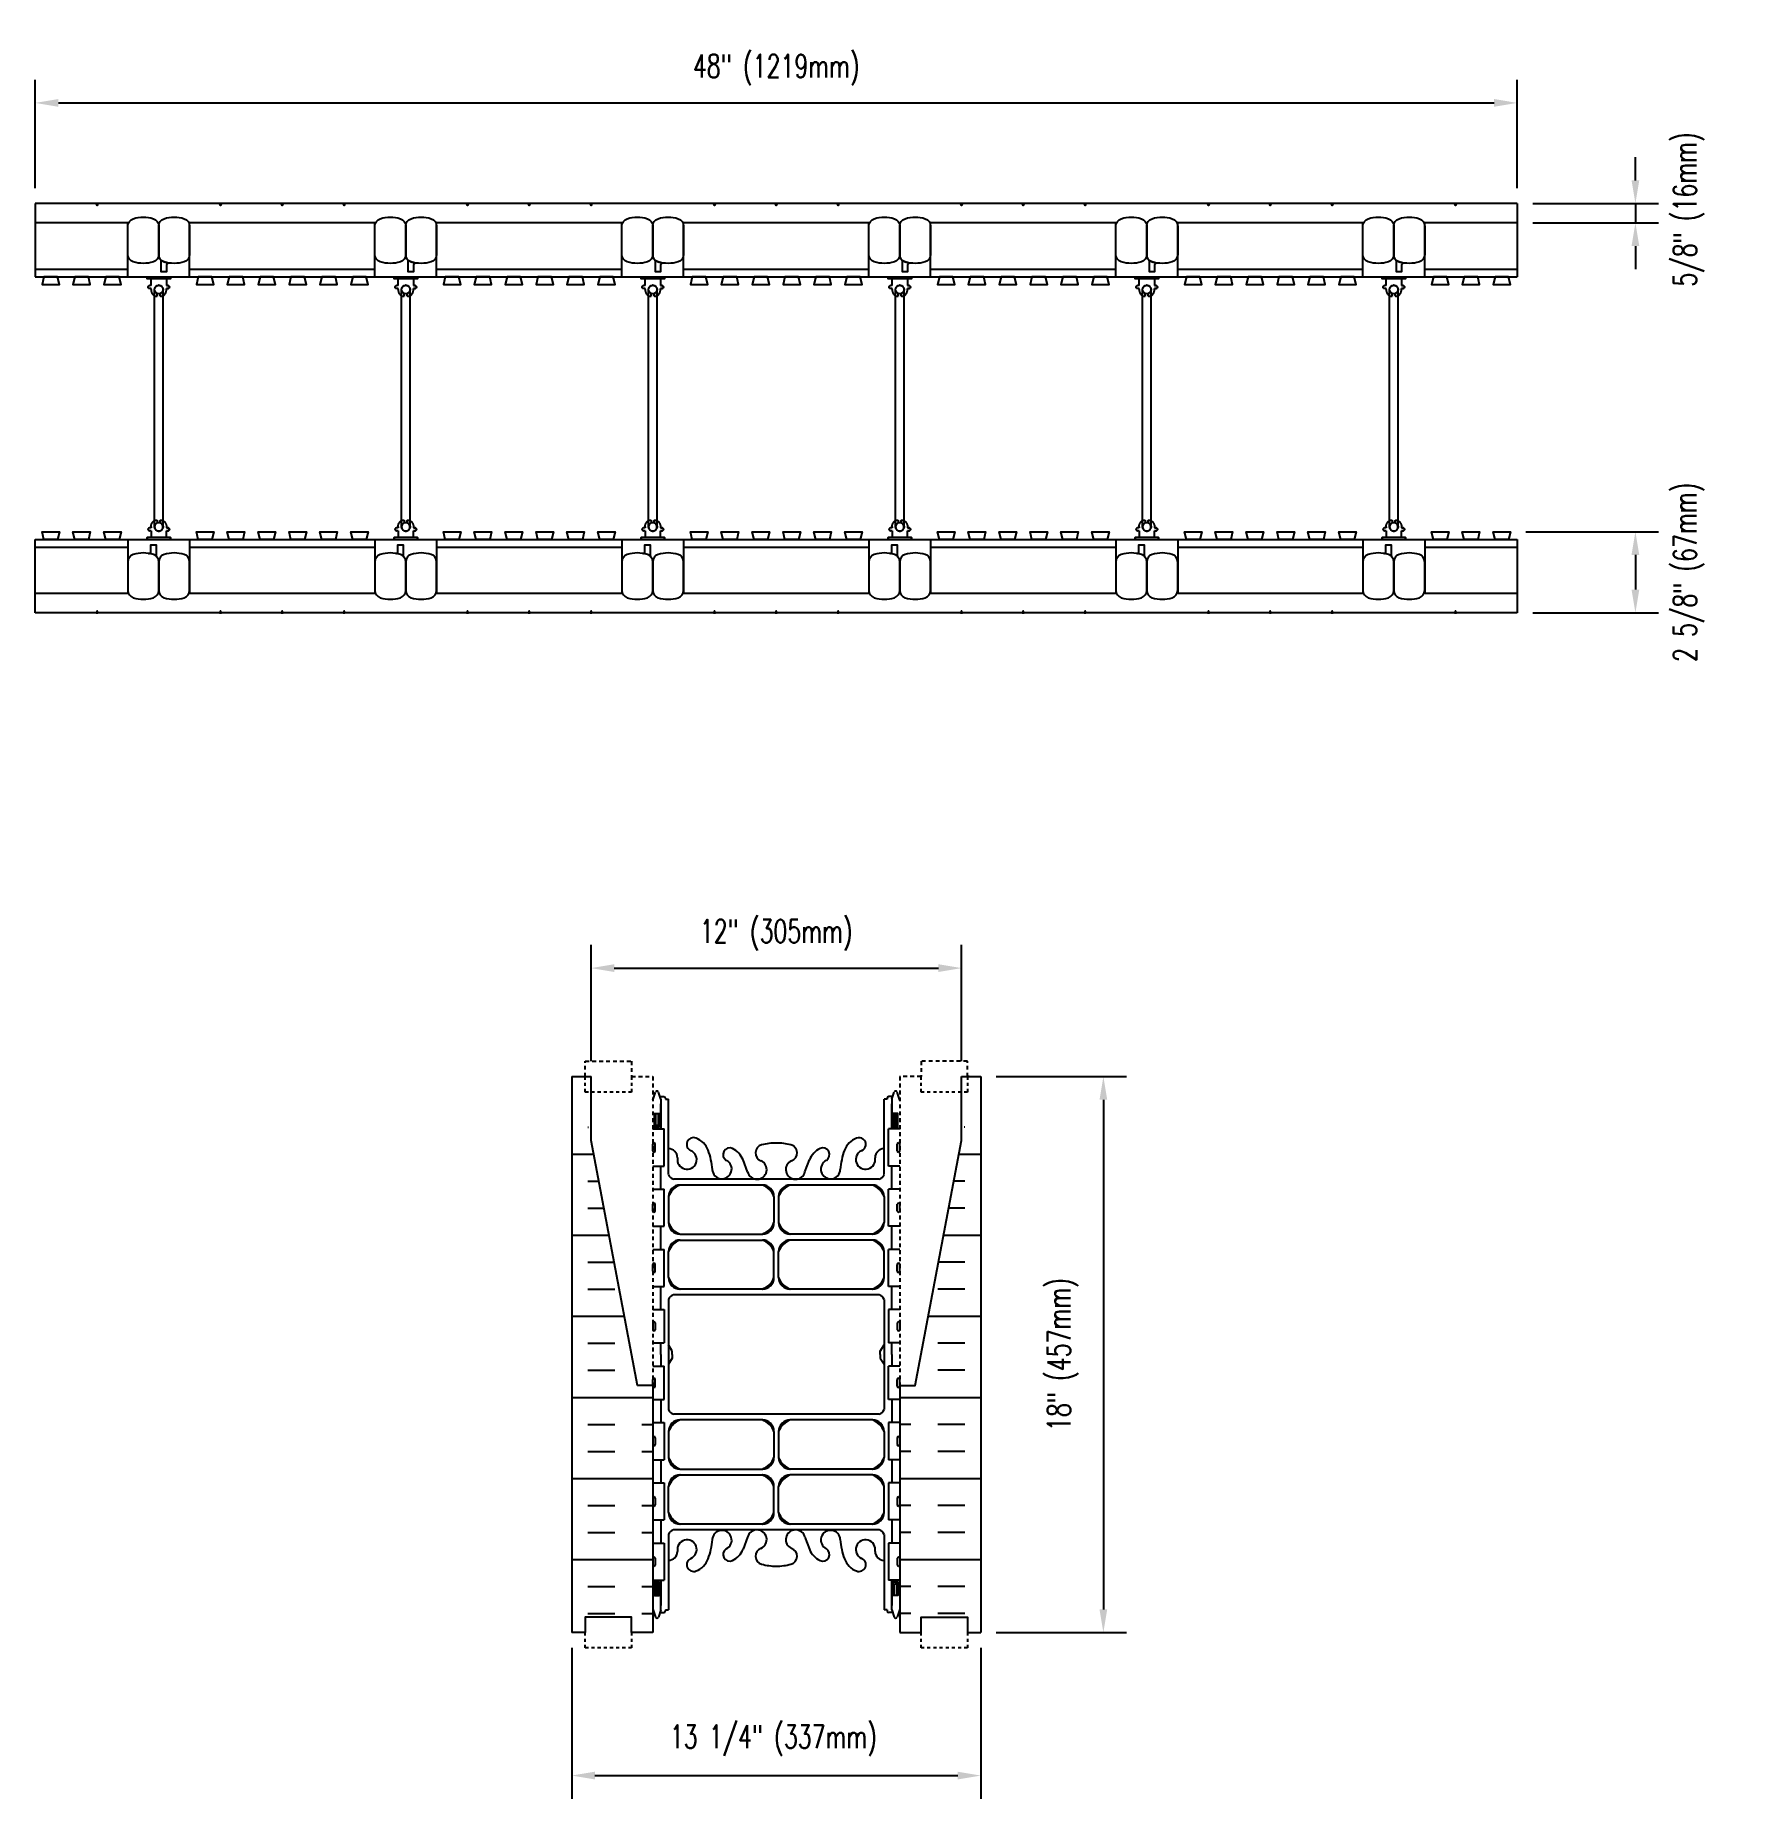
# Model space of a CAD drawing. Header units: inches. Extents: x 215.5 to 270.8, y 99.6 to 156.7.
import ezdxf

# ---------------------------------------------------------------- set-up
doc = ezdxf.new("R2010")
doc.units = ezdxf.units.IN
doc.header["$MEASUREMENT"] = 0
doc.linetypes.add('DASHED2', pattern=[0.375, 0.25, -0.125])
doc.linetypes.add('HIDDEN2', pattern=[0.1875, 0.125, -0.0625])
for name, color, linetype in [('HATCH', 12, 'Continuous'), ('Hidden2', 12, 'HIDDEN2'), ('line25', 2, 'Continuous'), ('LINE50', 5, 'Continuous'), ('LINE9', 9, 'Continuous'), ('TEXT', 4, 'Continuous'), ('Web_Edge', 9, 'Continuous')]:
    doc.layers.add(name, color=color, linetype=linetype)
doc.styles.add('DIM', font='romans.shx', dxfattribs={"width": 0.7})
doc.dimstyles.new('ext_8', dxfattribs={"dimscale": 8, "dimtxt": 0.09375, "dimasz": 0.09375, "dimexe": 0.09375, "dimexo": 0.0625, "dimgap": 0.0625, "dimtad": 1, "dimdec": 1, "dimzin": 3, "dimdsep": 46, "dimlunit": 4, "dimtxsty": 'DIM', "dimcen": 0.09, "dimdle": 0.09375, "dimclrt": 4, "dimadec": 0, "dimazin": 0, "dimtfac": 1, "dimtdec": 1, "dimtmove": 2, "dimatfit": 3, "dimfxl": 0, "dimfrac": 2, "dimtolj": 1, "dimtzin": 0, "dimarcsym": 0})

msp = doc.modelspace()

# ---------------------------------------------------------------- blocks, each defined once
blk = doc.blocks.new('*D16')
at = {"layer": 'Defpoints', "color": 0}
for p in [(263.52, 154.546), (215.52, 151.286), (263.52, 151.286)]:
    blk.add_point(p, dxfattribs=at)
at = {"layer": 'TEXT', "color": 0, "lineweight": -2}
for p, q in [((215.52, 151.786), (215.52, 155.296)), ((263.52, 151.786), (263.52, 155.296)), ((216.27, 154.546), (262.77, 154.546))]:
    blk.add_line(p, q, dxfattribs=at)
at = {"layer": 'TEXT', "color": 0}
for points in [[(216.27, 154.671), (216.27, 154.421), (215.52, 154.546)], [(262.77, 154.671), (262.77, 154.421), (263.52, 154.546)]]:
    blk.add_solid(points, dxfattribs=at)
at = {"layer": 'TEXT', "color": 4, "insert": (239.52, 155.618), "char_height": 0.75, "attachment_point": 5, "style": 'DIM'}
blk.add_mtext('\\A1;48" (1219mm)', dxfattribs=at)
blk = doc.blocks.new('*D17')
at = {"layer": 'Defpoints', "color": 0}
for p in [(263.52, 151.286), (263.52, 150.661), (267.345, 150.661)]:
    blk.add_point(p, dxfattribs=at)
at = {"layer": 'TEXT', "color": 0, "lineweight": -2}
for p, q in [((267.345, 152.036), (267.345, 152.786)), ((264.02, 151.286), (268.095, 151.286)), ((267.345, 151.286), (267.345, 150.661)), ((264.02, 150.661), (268.095, 150.661)), ((267.345, 149.911), (267.345, 149.161))]:
    blk.add_line(p, q, dxfattribs=at)
at = {"layer": 'TEXT', "color": 0}
for points in [[(267.22, 152.036), (267.47, 152.036), (267.345, 151.286)], [(267.22, 149.911), (267.47, 149.911), (267.345, 150.661)]]:
    blk.add_solid(points, dxfattribs=at)
at = {"layer": 'TEXT', "color": 4, "insert": (269.077, 151.098), "char_height": 0.75, "attachment_point": 5, "rotation": 90, "style": 'DIM'}
blk.add_mtext('\\A1;5/8" (16mm)', dxfattribs=at)
blk = doc.blocks.new('*D18')
at = {"layer": 'Defpoints', "color": 0}
for p in [(263.301, 140.661), (263.52, 138.036), (267.345, 138.036)]:
    blk.add_point(p, dxfattribs=at)
at = {"layer": 'TEXT', "color": 0, "lineweight": -2}
for p, q in [((263.801, 140.661), (268.095, 140.661)), ((267.345, 139.911), (267.345, 138.786)), ((264.02, 138.036), (268.095, 138.036))]:
    blk.add_line(p, q, dxfattribs=at)
at = {"layer": 'TEXT', "color": 0}
for points in [[(267.22, 139.911), (267.47, 139.911), (267.345, 140.661)], [(267.22, 138.786), (267.47, 138.786), (267.345, 138.036)]]:
    blk.add_solid(points, dxfattribs=at)
at = {"layer": 'TEXT', "color": 4, "insert": (269.077, 139.348), "char_height": 0.75, "attachment_point": 5, "rotation": 90, "style": 'DIM'}
blk.add_mtext('\\A1;2 5/8" (67mm)', dxfattribs=at)
blk = doc.blocks.new('*D19')
at = {"layer": 'Defpoints', "color": 0}
for p in [(246.145, 123.018), (246.145, 105.018), (250.114, 105.018)]:
    blk.add_point(p, dxfattribs=at)
at = {"layer": 'TEXT', "color": 0, "lineweight": -2}
for p, q in [((246.645, 123.018), (250.864, 123.018)), ((250.114, 122.268), (250.114, 105.768)), ((246.645, 105.018), (250.864, 105.018))]:
    blk.add_line(p, q, dxfattribs=at)
at = {"layer": 'TEXT', "color": 0}
for points in [[(249.989, 122.268), (250.239, 122.268), (250.114, 123.018)], [(249.989, 105.768), (250.239, 105.768), (250.114, 105.018)]]:
    blk.add_solid(points, dxfattribs=at)
at = {"layer": 'TEXT', "color": 4, "insert": (248.802, 114.018), "char_height": 0.75, "attachment_point": 5, "rotation": 90, "style": 'DIM'}
blk.add_mtext('\\A1;18" (457mm)', dxfattribs=at)
blk = doc.blocks.new('*D20')
at = {"layer": 'Defpoints', "color": 0}
for p in [(245.52, 126.531), (233.52, 123.018), (245.52, 123.018)]:
    blk.add_point(p, dxfattribs=at)
at = {"layer": 'TEXT', "color": 0, "lineweight": -2}
for p, q in [((233.52, 123.518), (233.52, 127.281)), ((245.52, 123.518), (245.52, 127.281)), ((234.27, 126.531), (244.77, 126.531))]:
    blk.add_line(p, q, dxfattribs=at)
at = {"layer": 'TEXT', "color": 0}
for points in [[(234.27, 126.656), (234.27, 126.406), (233.52, 126.531)], [(244.77, 126.656), (244.77, 126.406), (245.52, 126.531)]]:
    blk.add_solid(points, dxfattribs=at)
at = {"layer": 'TEXT', "color": 4, "insert": (239.52, 127.602), "char_height": 0.75, "attachment_point": 5, "style": 'DIM'}
blk.add_mtext('\\A1;12" (305mm)', dxfattribs=at)
blk = doc.blocks.new('*D21')
at = {"layer": 'Defpoints', "color": 0}
for p in [(232.895, 105.018), (246.145, 105.018), (246.145, 100.386)]:
    blk.add_point(p, dxfattribs=at)
at = {"layer": 'TEXT', "color": 0, "lineweight": -2}
for p, q in [((232.895, 104.518), (232.895, 99.636)), ((246.145, 104.518), (246.145, 99.636)), ((233.645, 100.386), (245.395, 100.386))]:
    blk.add_line(p, q, dxfattribs=at)
at = {"layer": 'TEXT', "color": 0}
for points in [[(233.645, 100.511), (233.645, 100.261), (232.895, 100.386)], [(245.395, 100.511), (245.395, 100.261), (246.145, 100.386)]]:
    blk.add_solid(points, dxfattribs=at)
at = {"layer": 'TEXT', "color": 4, "insert": (239.429, 101.522), "char_height": 0.75, "attachment_point": 5, "style": 'DIM'}
blk.add_mtext('\\A1;13 1/4" (337mm)', dxfattribs=at)
blk = doc.blocks.new('WEB_CENTRE_TOP')
for p, q in [((-0.141, 0), (-0.141, 7.688)), ((0.141, 0), (0.141, 7.688))]:
    blk.add_line(p, q)
for centre in [(0, 7.688), (0, 0)]:
    blk.add_circle(centre, 0.141)
blk = doc.blocks.new('Connector')
blk.add_point((0.271, 0))
at = {"layer": 'LINE9'}
for p, q in [((0, 0.375), (0, -0.375)), ((0.062, -0.375), (0.062, 0.375)), ((0.281, 0.25), (0.062, 0.25))]:
    blk.add_line(p, q, dxfattribs=at)
for points, weights in [([(0.007, 0.375), (0.004, 0.375), (0, 0.375)], [1, 0.972587069138, 0.950305488115]), ([(0.327, 0.343), (0.308, 0.343), (0.281, 0.317), (0.281, 0.297)], [1, 0.85355339, 0.85355339, 1]), ([(0.328, 0.343), (0.327, 0.343), (0.327, 0.343)], [1, 0.70710678, 1]), ([(0.375, 0.297), (0.375, 0.317), (0.348, 0.343), (0.329, 0.343)], [1, 0.85355339, 0.85355339, 1]), ([(0.406, 0.25), (0.546, 0.25), (0.619, 0.131)], [0.958404415409, 0.794674173519, 0.864651571113]), ([(0.619, 0.052), (0.612, 0.049), (0.604, 0.049)], [0.83615024178, 0.892081430621, 1]), ([(0, -0.375), (0.004, -0.375), (0.007, -0.375)], [0.950305488115, 0.972587069138, 1]), ([(0.281, -0.297), (0.281, -0.317), (0.308, -0.343), (0.327, -0.343)], [1, 0.85355339, 0.85355339, 1]), ([(0.327, -0.343), (0.281, -0.343), (0.281, -0.297)], [1, 0.70710678, 1]), ([(0.329, -0.343), (0.348, -0.343), (0.375, -0.317), (0.375, -0.297)], [1, 0.85355339, 0.85355339, 1]), ([(0.375, -0.297), (0.375, -0.343), (0.329, -0.343)], [1, 0.70710678, 1]), ([(0.619, -0.131), (0.546, -0.25), (0.406, -0.25)], [0.864651574428, 0.794674169686, 0.958404415195]), ([(0.604, -0.049), (0.612, -0.049), (0.619, -0.052)], [1, 0.89208144177, 0.836150253337])]:
    blk.add_rational_spline(points, weights, degree=2, dxfattribs=at)
for points, degree in [([(0, 0.375), (0.002, 0.375), (0.005, 0.375), (0.007, 0.375)], 3), ([(0.007, 0.375), (0.021, 0.375), (0.051, 0.375), (0.062, 0.375), (0.062, 0.375)], 3), ([(0.281, 0.25), (0.281, 0.297)], 1), ([(0.327, 0.343), (0.327, 0.343), (0.328, 0.343), (0.328, 0.343)], 3), ([(0.328, 0.343), (0.329, 0.343), (0.329, 0.343), (0.329, 0.343)], 3), ([(0.375, 0.25), (0.375, 0.297)], 1), ([(0.406, 0.25), (0.375, 0.25)], 1), ([(0.406, 0.25), (0.406, 0.25)], 1), ([(0.406, 0.25), (0.406, 0.25)], 1), ([(0.406, 0.25), (0.406, 0.25)], 1), ([(0.406, 0.25), (0.406, 0.25)], 1), ([(0.406, 0.25), (0.406, 0.25)], 1), ([(0.406, 0.25), (0.406, 0.25)], 1), ([(0.406, 0.25), (0.406, 0.25)], 1), ([(0.406, 0.25), (0.406, 0.25)], 1), ([(0.406, 0.25), (0.406, 0.25)], 1), ([(0.406, 0.25), (0.406, 0.25)], 1), ([(0.406, 0.25), (0.406, 0.25)], 1), ([(0.406, 0.25), (0.406, 0.25)], 1), ([(0.406, 0.25), (0.406, 0.25)], 1), ([(0.406, 0.25), (0.406, 0.25)], 1), ([(0.406, 0.25), (0.406, 0.25)], 1), ([(0.406, 0.25), (0.406, 0.25)], 1), ([(0.406, 0.25), (0.406, 0.25)], 1), ([(0.406, 0.25), (0.406, 0.25)], 1), ([(0.406, 0.25), (0.406, 0.25)], 1), ([(0.406, 0.25), (0.406, 0.25)], 1), ([(0.406, 0.25), (0.406, 0.25)], 1), ([(0.406, 0.25), (0.406, 0.25)], 1), ([(0.406, 0.25), (0.406, 0.25)], 1), ([(0.406, 0.25), (0.406, 0.25)], 1), ([(0.604, 0.049), (0.532, 0.049)], 1), ([(0.532, 0.049), (0.532, 0.049)], 1), ([(0.532, 0.049), (0.532, 0.049)], 1), ([(0.532, 0.049), (0.532, 0.049)], 1), ([(0.532, 0.049), (0.532, 0.049)], 1), ([(0.532, 0.049), (0.532, 0.049)], 1), ([(0.532, 0.049), (0.532, 0.049)], 1), ([(0.532, 0.049), (0.532, 0.049)], 1), ([(0.532, 0.049), (0.532, 0.049)], 1), ([(0.532, 0.049), (0.532, 0.049)], 1), ([(0.532, 0.049), (0.532, 0.049)], 1), ([(0.604, 0.049), (0.609, 0.049), (0.614, 0.05), (0.619, 0.052)], 3), ([(0.604, 0.049), (0.604, 0.049)], 1), ([(0.604, 0.049), (0.604, 0.049)], 1), ([(0.604, 0.049), (0.604, 0.049)], 1), ([(0.604, 0.049), (0.604, 0.049)], 1), ([(0.619, 0.131), (0.619, 0.052)], 1), ([(0.619, 0.131), (0.619, 0.131)], 1), ([(0.619, 0.131), (0.619, 0.131)], 1), ([(0.619, 0.131), (0.619, 0.131)], 1), ([(0.619, 0.131), (0.619, 0.131)], 1), ([(0.007, -0.375), (0.005, -0.375), (0.002, -0.375), (0, -0.375)], 3), ([(0.062, -0.375), (0.062, -0.375), (0.051, -0.375), (0.021, -0.375), (0.007, -0.375)], 3), ([(0.062, -0.25), (0.281, -0.25)], 1), ([(0.281, -0.297), (0.281, -0.25)], 1), ([(0.281, -0.25), (0.281, -0.297)], 1), ([(0.328, -0.343), (0.328, -0.343), (0.327, -0.343), (0.327, -0.343)], 3), ([(0.329, -0.343), (0.329, -0.343), (0.329, -0.343), (0.328, -0.343)], 3), ([(0.375, -0.25), (0.375, -0.297)], 1), ([(0.375, -0.297), (0.375, -0.25)], 1), ([(0.406, -0.25), (0.375, -0.25)], 1), ([(0.406, -0.25), (0.406, -0.25)], 1), ([(0.406, -0.25), (0.406, -0.25)], 1), ([(0.406, -0.25), (0.406, -0.25)], 1), ([(0.406, -0.25), (0.406, -0.25)], 1), ([(0.406, -0.25), (0.406, -0.25)], 1), ([(0.406, -0.25), (0.406, -0.25)], 1), ([(0.406, -0.25), (0.406, -0.25)], 1), ([(0.406, -0.25), (0.406, -0.25)], 1), ([(0.406, -0.25), (0.406, -0.25)], 1), ([(0.406, -0.25), (0.406, -0.25)], 1), ([(0.406, -0.25), (0.406, -0.25)], 1), ([(0.532, -0.049), (0.604, -0.049)], 1), ([(0.604, -0.049), (0.58, -0.049), (0.556, -0.049), (0.532, -0.049)], 3), ([(0.532, -0.049), (0.532, -0.049)], 1), ([(0.532, -0.049), (0.532, -0.049)], 1), ([(0.532, -0.049), (0.532, -0.049)], 1), ([(0.532, -0.049), (0.532, -0.049)], 1), ([(0.619, -0.052), (0.614, -0.05), (0.609, -0.049), (0.604, -0.049)], 3), ([(0.604, -0.049), (0.604, -0.049)], 1), ([(0.604, -0.049), (0.604, -0.049)], 1), ([(0.604, -0.049), (0.604, -0.049)], 1), ([(0.604, -0.049), (0.604, -0.049)], 1), ([(0.604, -0.049), (0.604, -0.049)], 1), ([(0.604, -0.049), (0.604, -0.049)], 1), ([(0.604, -0.049), (0.604, -0.049)], 1), ([(0.604, -0.049), (0.604, -0.049)], 1), ([(0.619, -0.052), (0.619, -0.131)], 1), ([(0.619, -0.131), (0.619, -0.131)], 1), ([(0.619, -0.131), (0.619, -0.131)], 1), ([(0.619, -0.131), (0.619, -0.131)], 1), ([(0.619, -0.131), (0.619, -0.131)], 1)]:
    blk.add_open_spline(points, degree=degree, dxfattribs=at)
for points, weights, knots in [([(0.062, 0.375), (0.062, 0.375), (0.046, 0.375), (0.03, 0.375), (0.007, 0.375)], [0.868718858569, 0.861102746415, 1, 0.861102734288, 0.868718859898], [0, 0, 0, 0.5, 0.5, 1, 1, 1]), ([(0.532, 0.049), (0.472, 0.203), (0.333, 0.113), (0.157, 0), (0.333, -0.113), (0.472, -0.203), (0.532, -0.049)], [0.899508922286, 0.599718215298, 1, 0.54226024, 1, 0.599718224335, 0.899508908749], [0, 0, 0, 0.318112, 0.318112, 0.681888, 0.681888, 1, 1, 1]), ([(0.007, -0.375), (0.03, -0.375), (0.046, -0.375), (0.062, -0.375), (0.062, -0.375)], [0.868718859319, 0.861102739573, 1, 0.861102742958, 0.868718858948], [0, 0, 0, 0.5, 0.5, 1, 1, 1])]:
    blk.add_rational_spline(points, weights, degree=2, knots=knots, dxfattribs=at)

# ---------------------------------------------------------------- dimensions: what is measured, and where the dimension line sits
at = {"layer": 'TEXT'}
for base, p1, p2, text, picture, middle in [((263.52, 154.546), (215.52, 151.286), (263.52, 151.286), '48" (1219mm)', '*D16', (239.52, 155.618)), ((245.52, 126.531), (233.52, 123.018), (245.52, 123.018), '12" (305mm)', '*D20', (239.52, 127.602))]:
    dim = msp.add_linear_dim(base=base, p1=p1, p2=p2, text=text, dimstyle='ext_8', dxfattribs=at)
    dim.commit()
    dim.dimension.update_dxf_attribs({"geometry": picture, "text_midpoint": middle})
for base, p1, p2, text, picture, middle in [((267.345, 150.661), (263.52, 151.286), (263.52, 150.661), '5/8" (16mm)', '*D17', (269.077, 151.098)), ((267.345, 138.036), (263.301, 140.661), (263.52, 138.036), '2 5/8" (67mm)', '*D18', (269.077, 139.348)), ((250.114, 105.018), (246.145, 123.018), (246.145, 105.018), '18" (457mm)', '*D19', (248.802, 114.018))]:
    dim = msp.add_linear_dim(base=base, p1=p1, p2=p2, angle=90, text=text, dimstyle='ext_8', dxfattribs=at)
    dim.commit()
    dim.dimension.update_dxf_attribs({"geometry": picture, "text_midpoint": middle, "dimtype": 160})
dim = msp.add_linear_dim(base=(246.145, 100.386), p1=(232.895, 105.018), p2=(246.145, 105.018), text='13 1/4" (337mm)', dimstyle='ext_8', dxfattribs=at)
dim.commit()
dim.dimension.update_dxf_attribs({"geometry": '*D21', "text_midpoint": (239.429, 101.522), "dimtype": 160})

# ---------------------------------------------------------------- hatches: boundary and pattern name
at = {"layer": 'HATCH'}
h = msp.add_hatch(dxfattribs=at)
h.set_pattern_fill('INSUL', color=256, scale=7, style=0)
h.set_pattern_definition([(0, (-2694.3368, -346.7445), (0, 2.625), []), (0, (-2694.3368, -345.8695), (0, 2.625), [0.875, -0.875]), (0, (-2694.3368, -344.9945), (0, 2.625), [0.875, -0.875])])
edge = h.paths.add_edge_path()
edge.add_line((235.52, 113.018), (235.02, 113.018))
edge.add_line((235.02, 113.018), (233.27, 122.268))
edge.add_line((233.27, 122.268), (233.27, 123.018))
edge.add_line((233.27, 123.018), (232.895, 123.018))
edge.add_line((232.895, 123.018), (232.895, 105.018))
edge.add_line((232.895, 105.018), (233.333, 105.018))
edge.add_line((233.333, 105.018), (233.333, 105.518))
edge.add_line((233.333, 105.518), (234.833, 105.518))
edge.add_line((234.833, 105.518), (234.833, 105.018))
edge.add_line((234.833, 105.018), (235.27, 105.018))
edge.add_line((235.52, 113.018), (235.52, 105.018))
h = msp.add_hatch(dxfattribs=at)
h.set_pattern_fill('INSUL', color=256, scale=7, style=0)
h.set_pattern_definition([(180, (3173.377, -346.7445), (0, 2.625), []), (180, (3173.377, -345.8695), (0, 2.625), [0.875, -0.875]), (180, (3173.377, -344.9945), (0, 2.625), [0.875, -0.875])])
edge = h.paths.add_edge_path()
edge.add_line((243.52, 113.018), (244.02, 113.018))
edge.add_line((244.02, 113.018), (245.77, 122.268))
edge.add_line((245.77, 122.268), (245.77, 123.018))
edge.add_line((245.77, 123.018), (246.145, 123.018))
edge.add_line((246.145, 123.018), (246.145, 105.018))
edge.add_line((246.145, 105.018), (245.708, 105.018))
edge.add_line((245.708, 105.018), (245.708, 105.518))
edge.add_line((245.708, 105.518), (244.208, 105.518))
edge.add_line((244.208, 105.518), (244.208, 105.018))
edge.add_line((244.208, 105.018), (243.77, 105.018))
edge.add_line((243.52, 113.018), (243.52, 105.018))

# ---------------------------------------------------------------- linework, layer by layer
at = {"layer": 'Hidden2'}
for points in [[(233.27, 123.018), (233.333, 123.018), (233.333, 123.518), (234.833, 123.518), (234.833, 123.018), (235.52, 123.018), (235.52, 113.018)], [(245.77, 123.018), (245.708, 123.018), (245.708, 123.518), (244.208, 123.518), (244.208, 123.018), (243.52, 123.018), (243.52, 113.018)]]:
    msp.add_lwpolyline(points, dxfattribs=at)
at = {"layer": 'line25'}
for p, q in [((218.52, 150.661), (215.52, 150.661)), ((226.52, 150.661), (220.52, 150.661)), ((234.52, 150.661), (228.52, 150.661)), ((242.52, 150.661), (236.52, 150.661)), ((250.52, 150.661), (244.52, 150.661)), ((258.52, 150.661), (252.52, 150.661)), ((263.52, 150.661), (260.498, 150.661)), ((215.52, 148.911), (263.52, 148.911)), ((215.52, 140.411), (263.52, 140.411)), ((218.52, 138.661), (215.52, 138.661)), ((226.52, 138.661), (220.52, 138.661)), ((234.52, 138.661), (228.52, 138.661)), ((242.52, 138.661), (236.52, 138.661)), ((250.52, 138.661), (244.52, 138.661)), ((258.52, 138.661), (252.52, 138.661)), ((263.52, 138.661), (260.52, 138.661)), ((235.52, 121.323), (235.885, 121.323)), ((235.885, 120.123), (235.885, 121.323)), ((243.52, 121.323), (243.155, 121.323)), ((243.155, 120.123), (243.155, 121.323)), ((235.52, 120.123), (235.885, 120.123)), ((243.52, 120.123), (243.155, 120.123)), ((235.52, 119.373), (235.885, 119.373)), ((235.885, 118.173), (235.885, 119.373)), ((243.52, 119.373), (243.155, 119.373)), ((243.155, 118.173), (243.155, 119.373)), ((235.52, 118.173), (235.885, 118.173)), ((243.52, 118.173), (243.155, 118.173)), ((235.52, 117.423), (235.885, 117.423)), ((235.885, 116.223), (235.885, 117.423)), ((243.52, 117.423), (243.155, 117.423)), ((243.155, 116.223), (243.155, 117.423)), ((235.52, 116.223), (235.885, 116.223)), ((243.52, 116.223), (243.155, 116.223)), ((235.52, 115.473), (235.885, 115.473)), ((235.885, 115.473), (235.885, 114.393)), ((243.52, 115.473), (243.155, 115.473)), ((243.155, 115.473), (243.155, 114.393)), ((235.52, 114.393), (235.885, 114.393)), ((243.52, 114.393), (243.155, 114.393)), ((235.52, 113.643), (235.885, 113.643)), ((235.885, 112.563), (235.885, 113.643)), ((243.52, 113.643), (243.155, 113.643)), ((243.155, 112.563), (243.155, 113.643)), ((235.52, 113.018), (235.52, 105.018)), ((235.52, 112.563), (235.885, 112.563)), ((243.52, 112.563), (243.155, 112.563)), ((243.52, 113.018), (243.52, 105.018)), ((235.52, 111.813), (235.885, 111.813)), ((235.885, 111.813), (235.885, 110.613)), ((243.52, 111.813), (243.155, 111.813)), ((243.155, 111.813), (243.155, 110.613)), ((235.52, 110.613), (235.885, 110.613)), ((243.52, 110.613), (243.155, 110.613)), ((235.52, 109.863), (235.885, 109.863)), ((235.885, 109.863), (235.885, 108.663)), ((243.52, 109.863), (243.155, 109.863)), ((243.155, 109.863), (243.155, 108.663)), ((235.52, 108.663), (235.885, 108.663)), ((243.52, 108.663), (243.155, 108.663)), ((235.52, 107.913), (235.885, 107.913)), ((235.885, 107.913), (235.885, 106.713)), ((243.52, 107.913), (243.155, 107.913)), ((243.155, 107.913), (243.155, 106.713)), ((235.52, 106.713), (235.885, 106.713)), ((243.52, 106.713), (243.155, 106.713))]:
    msp.add_line(p, q, dxfattribs=at)
for points in [[(215.801, 148.911), (215.739, 148.661), (216.301, 148.661), (216.239, 148.911)], [(216.801, 148.911), (216.739, 148.661), (217.301, 148.661), (217.239, 148.911)], [(217.801, 148.911), (217.739, 148.661), (218.301, 148.661), (218.239, 148.911)], [(220.801, 148.911), (220.739, 148.661), (221.301, 148.661), (221.239, 148.911)], [(221.801, 148.911), (221.739, 148.661), (222.301, 148.661), (222.239, 148.911)], [(222.801, 148.911), (222.739, 148.661), (223.301, 148.661), (223.239, 148.911)], [(223.801, 148.911), (223.739, 148.661), (224.301, 148.661), (224.239, 148.911)], [(224.801, 148.911), (224.739, 148.661), (225.301, 148.661), (225.239, 148.911)], [(225.801, 148.911), (225.739, 148.661), (226.301, 148.661), (226.239, 148.911)], [(228.801, 148.911), (228.739, 148.661), (229.301, 148.661), (229.239, 148.911)], [(229.801, 148.911), (229.739, 148.661), (230.301, 148.661), (230.239, 148.911)], [(230.801, 148.911), (230.739, 148.661), (231.301, 148.661), (231.239, 148.911)], [(231.801, 148.911), (231.739, 148.661), (232.301, 148.661), (232.239, 148.911)], [(232.801, 148.911), (232.739, 148.661), (233.301, 148.661), (233.239, 148.911)], [(233.801, 148.911), (233.739, 148.661), (234.301, 148.661), (234.239, 148.911)], [(236.801, 148.911), (236.739, 148.661), (237.301, 148.661), (237.239, 148.911)], [(237.801, 148.911), (237.739, 148.661), (238.301, 148.661), (238.239, 148.911)], [(238.801, 148.911), (238.739, 148.661), (239.301, 148.661), (239.239, 148.911)], [(239.801, 148.911), (239.739, 148.661), (240.301, 148.661), (240.239, 148.911)], [(240.801, 148.911), (240.739, 148.661), (241.301, 148.661), (241.239, 148.911)], [(241.801, 148.911), (241.739, 148.661), (242.301, 148.661), (242.239, 148.911)], [(244.801, 148.911), (244.739, 148.661), (245.301, 148.661), (245.239, 148.911)], [(245.801, 148.911), (245.739, 148.661), (246.301, 148.661), (246.239, 148.911)], [(246.801, 148.911), (246.739, 148.661), (247.301, 148.661), (247.239, 148.911)], [(247.801, 148.911), (247.739, 148.661), (248.301, 148.661), (248.239, 148.911)], [(248.801, 148.911), (248.739, 148.661), (249.301, 148.661), (249.239, 148.911)], [(249.801, 148.911), (249.739, 148.661), (250.301, 148.661), (250.239, 148.911)], [(252.801, 148.911), (252.739, 148.661), (253.301, 148.661), (253.239, 148.911)], [(253.801, 148.911), (253.739, 148.661), (254.301, 148.661), (254.239, 148.911)], [(254.801, 148.911), (254.739, 148.661), (255.301, 148.661), (255.239, 148.911)], [(255.801, 148.911), (255.739, 148.661), (256.301, 148.661), (256.239, 148.911)], [(256.801, 148.911), (256.739, 148.661), (257.301, 148.661), (257.239, 148.911)], [(257.801, 148.911), (257.739, 148.661), (258.301, 148.661), (258.239, 148.911)], [(260.801, 148.911), (260.739, 148.661), (261.301, 148.661), (261.239, 148.911)], [(261.801, 148.911), (261.739, 148.661), (262.301, 148.661), (262.239, 148.911)], [(262.801, 148.911), (262.739, 148.661), (263.301, 148.661), (263.239, 148.911)], [(215.801, 140.411), (215.739, 140.661), (216.301, 140.661), (216.239, 140.411)], [(216.801, 140.411), (216.739, 140.661), (217.301, 140.661), (217.239, 140.411)], [(217.801, 140.411), (217.739, 140.661), (218.301, 140.661), (218.239, 140.411)], [(220.801, 140.411), (220.739, 140.661), (221.301, 140.661), (221.239, 140.411)], [(221.801, 140.411), (221.739, 140.661), (222.301, 140.661), (222.239, 140.411)], [(222.801, 140.411), (222.739, 140.661), (223.301, 140.661), (223.239, 140.411)], [(223.801, 140.411), (223.739, 140.661), (224.301, 140.661), (224.239, 140.411)], [(224.801, 140.411), (224.739, 140.661), (225.301, 140.661), (225.239, 140.411)], [(225.801, 140.411), (225.739, 140.661), (226.301, 140.661), (226.239, 140.411)], [(228.801, 140.411), (228.739, 140.661), (229.301, 140.661), (229.239, 140.411)], [(229.801, 140.411), (229.739, 140.661), (230.301, 140.661), (230.239, 140.411)], [(230.801, 140.411), (230.739, 140.661), (231.301, 140.661), (231.239, 140.411)], [(231.801, 140.411), (231.739, 140.661), (232.301, 140.661), (232.239, 140.411)], [(232.801, 140.411), (232.739, 140.661), (233.301, 140.661), (233.239, 140.411)], [(233.801, 140.411), (233.739, 140.661), (234.301, 140.661), (234.239, 140.411)], [(236.801, 140.411), (236.739, 140.661), (237.301, 140.661), (237.239, 140.411)], [(237.801, 140.411), (237.739, 140.661), (238.301, 140.661), (238.239, 140.411)], [(238.801, 140.411), (238.739, 140.661), (239.301, 140.661), (239.239, 140.411)], [(239.801, 140.411), (239.739, 140.661), (240.301, 140.661), (240.239, 140.411)], [(240.801, 140.411), (240.739, 140.661), (241.301, 140.661), (241.239, 140.411)], [(241.801, 140.411), (241.739, 140.661), (242.301, 140.661), (242.239, 140.411)], [(244.801, 140.411), (244.739, 140.661), (245.301, 140.661), (245.239, 140.411)], [(245.801, 140.411), (245.739, 140.661), (246.301, 140.661), (246.239, 140.411)], [(246.801, 140.411), (246.739, 140.661), (247.301, 140.661), (247.239, 140.411)], [(247.801, 140.411), (247.739, 140.661), (248.301, 140.661), (248.239, 140.411)], [(248.801, 140.411), (248.739, 140.661), (249.301, 140.661), (249.239, 140.411)], [(249.801, 140.411), (249.739, 140.661), (250.301, 140.661), (250.239, 140.411)], [(252.801, 140.411), (252.739, 140.661), (253.301, 140.661), (253.239, 140.411)], [(253.801, 140.411), (253.739, 140.661), (254.301, 140.661), (254.239, 140.411)], [(254.801, 140.411), (254.739, 140.661), (255.301, 140.661), (255.239, 140.411)], [(255.801, 140.411), (255.739, 140.661), (256.301, 140.661), (256.239, 140.411)], [(256.801, 140.411), (256.739, 140.661), (257.301, 140.661), (257.239, 140.411)], [(257.801, 140.411), (257.739, 140.661), (258.301, 140.661), (258.239, 140.411)], [(260.801, 140.411), (260.739, 140.661), (261.301, 140.661), (261.239, 140.411)], [(261.801, 140.411), (261.739, 140.661), (262.301, 140.661), (262.239, 140.411)], [(262.801, 140.411), (262.739, 140.661), (263.301, 140.661), (263.239, 140.411)]]:
    msp.add_lwpolyline(points, close=True, dxfattribs=at)
at = {"layer": 'LINE50'}
for p, q in [((263.52, 151.286), (215.52, 151.286)), ((215.52, 151.286), (215.52, 148.911)), ((263.52, 151.286), (263.52, 148.911)), ((215.52, 138.036), (215.52, 140.411)), ((263.52, 140.411), (263.52, 138.036)), ((263.52, 138.036), (215.52, 138.036)), ((232.895, 123.018), (232.895, 123.018)), ((232.895, 123.018), (232.895, 105.018)), ((232.895, 123.018), (233.52, 123.018)), ((245.52, 123.018), (246.145, 123.018)), ((246.145, 123.018), (246.145, 123.018)), ((246.145, 123.018), (246.145, 123.018)), ((246.145, 123.018), (246.145, 105.018))]:
    msp.add_line(p, q, dxfattribs=at)
for points in [[(235.52, 113.018), (235.02, 113.018), (233.52, 120.947), (233.52, 123.018)], [(243.52, 113.018), (244.02, 113.018), (245.52, 120.947), (245.52, 123.018)], [(235.52, 105.018), (234.833, 105.018), (234.833, 105.518), (233.333, 105.518), (233.333, 105.018), (232.895, 105.018)], [(243.52, 105.018), (244.208, 105.018), (244.208, 105.518), (245.708, 105.518), (245.708, 105.018), (246.145, 105.018)]]:
    msp.add_lwpolyline(points, dxfattribs=at)
at = {"layer": 'LINE9'}
for p, q in [((218.52, 148.911), (218.52, 150.661)), ((220.52, 148.911), (220.52, 150.661)), ((226.52, 148.911), (226.52, 150.661)), ((228.52, 148.911), (228.52, 150.661)), ((234.52, 148.911), (234.52, 150.661)), ((236.52, 148.911), (236.52, 150.661)), ((242.52, 148.911), (242.52, 150.661)), ((244.52, 148.911), (244.52, 150.661)), ((250.52, 148.911), (250.52, 150.661)), ((252.52, 148.911), (252.52, 150.661)), ((258.52, 148.911), (258.52, 150.661)), ((260.52, 148.911), (260.52, 150.661)), ((215.52, 149.161), (218.52, 149.161)), ((220.52, 149.161), (226.52, 149.161)), ((228.52, 149.161), (234.52, 149.161)), ((236.52, 149.161), (242.52, 149.161)), ((244.52, 149.161), (250.52, 149.161)), ((252.52, 149.161), (258.52, 149.161)), ((260.52, 149.161), (263.52, 149.161)), ((215.52, 140.161), (218.52, 140.161)), ((218.52, 140.411), (218.52, 138.661)), ((220.52, 140.411), (220.52, 138.661)), ((220.52, 140.161), (226.52, 140.161)), ((226.52, 140.411), (226.52, 138.661)), ((228.52, 140.411), (228.52, 138.661)), ((228.52, 140.161), (234.52, 140.161)), ((234.52, 140.411), (234.52, 138.661)), ((236.52, 140.411), (236.52, 138.661)), ((236.52, 140.161), (242.52, 140.161)), ((242.52, 140.411), (242.52, 138.661)), ((244.52, 140.411), (244.52, 138.661)), ((244.52, 140.161), (250.52, 140.161)), ((250.52, 140.411), (250.52, 138.661)), ((252.52, 140.411), (252.52, 138.661)), ((252.52, 140.161), (258.52, 140.161)), ((258.52, 140.411), (258.52, 138.661)), ((260.52, 140.411), (260.52, 138.661)), ((260.52, 140.161), (263.52, 140.161)), ((235.52, 120.613), (235.52, 120.833)), ((235.52, 120.778), (235.52, 120.778)), ((235.52, 120.668), (235.52, 120.668)), ((235.56, 120.873), (235.56, 120.873)), ((235.56, 120.573), (235.56, 120.573)), ((235.6, 120.613), (235.6, 120.833)), ((243.44, 120.613), (243.44, 120.833)), ((243.48, 120.873), (243.48, 120.873)), ((243.48, 120.573), (243.48, 120.573)), ((243.52, 120.613), (243.52, 120.833)), ((243.52, 120.778), (243.52, 120.778)), ((243.52, 120.668), (243.52, 120.668)), ((235.52, 118.663), (235.52, 118.883)), ((235.52, 118.828), (235.52, 118.828)), ((235.56, 118.923), (235.56, 118.923)), ((235.6, 118.663), (235.6, 118.883)), ((243.44, 118.663), (243.44, 118.883)), ((243.48, 118.923), (243.48, 118.923)), ((243.52, 118.663), (243.52, 118.883)), ((243.52, 118.828), (243.52, 118.828)), ((235.52, 118.718), (235.52, 118.718)), ((235.56, 118.623), (235.56, 118.623)), ((243.48, 118.623), (243.48, 118.623)), ((243.52, 118.718), (243.52, 118.718)), ((235.52, 116.713), (235.52, 116.933)), ((235.52, 116.878), (235.52, 116.878)), ((235.52, 116.768), (235.52, 116.768)), ((235.56, 116.973), (235.56, 116.973)), ((235.56, 116.673), (235.56, 116.673)), ((235.6, 116.713), (235.6, 116.933)), ((243.44, 116.713), (243.44, 116.933)), ((243.48, 116.973), (243.48, 116.973)), ((243.48, 116.673), (243.48, 116.673)), ((243.52, 116.713), (243.52, 116.933)), ((243.52, 116.878), (243.52, 116.878)), ((243.52, 116.768), (243.52, 116.768)), ((235.52, 115.043), (235.52, 114.823)), ((235.52, 114.988), (235.52, 114.988)), ((235.52, 114.878), (235.52, 114.878)), ((235.56, 115.083), (235.56, 115.083)), ((235.56, 114.783), (235.56, 114.783)), ((235.6, 115.043), (235.6, 114.823)), ((243.44, 115.043), (243.44, 114.823)), ((243.48, 115.083), (243.48, 115.083)), ((243.48, 114.783), (243.48, 114.783)), ((243.52, 115.043), (243.52, 114.823)), ((243.52, 114.988), (243.52, 114.988)), ((243.52, 114.878), (243.52, 114.878)), ((235.52, 112.993), (235.52, 113.213)), ((235.52, 113.158), (235.52, 113.158)), ((235.56, 113.253), (235.56, 113.253)), ((235.6, 112.993), (235.6, 113.213)), ((243.44, 112.993), (243.44, 113.213)), ((243.48, 113.253), (243.48, 113.253)), ((243.52, 112.993), (243.52, 113.213)), ((243.52, 113.158), (243.52, 113.158)), ((235.52, 113.048), (235.52, 113.048)), ((235.56, 112.953), (235.56, 112.953)), ((243.48, 112.953), (243.48, 112.953)), ((243.52, 113.048), (243.52, 113.048)), ((235.56, 111.363), (235.56, 111.363)), ((243.48, 111.363), (243.48, 111.363)), ((235.52, 111.323), (235.52, 111.103)), ((235.52, 111.268), (235.52, 111.268)), ((235.52, 111.158), (235.52, 111.158)), ((235.56, 111.063), (235.56, 111.063)), ((235.6, 111.323), (235.6, 111.103)), ((243.44, 111.323), (243.44, 111.103)), ((243.48, 111.063), (243.48, 111.063)), ((243.52, 111.323), (243.52, 111.103)), ((243.52, 111.268), (243.52, 111.268)), ((243.52, 111.158), (243.52, 111.158)), ((235.52, 109.373), (235.52, 109.153)), ((235.52, 109.318), (235.52, 109.318)), ((235.52, 109.208), (235.52, 109.208)), ((235.56, 109.113), (235.56, 109.113)), ((235.6, 109.373), (235.6, 109.153)), ((243.44, 109.373), (243.44, 109.153)), ((243.48, 109.113), (243.48, 109.113)), ((243.52, 109.373), (243.52, 109.153)), ((243.52, 109.318), (243.52, 109.318)), ((243.52, 109.208), (243.52, 109.208)), ((235.52, 107.423), (235.52, 107.203)), ((235.52, 107.368), (235.52, 107.368)), ((235.56, 107.463), (235.56, 107.463)), ((235.6, 107.423), (235.6, 107.203)), ((243.44, 107.423), (243.44, 107.203)), ((243.48, 107.463), (243.48, 107.463)), ((243.52, 107.423), (243.52, 107.203)), ((243.52, 107.368), (243.52, 107.368)), ((235.52, 107.258), (235.52, 107.258)), ((235.56, 107.163), (235.56, 107.163)), ((243.48, 107.163), (243.48, 107.163)), ((243.52, 107.258), (243.52, 107.258))]:
    msp.add_line(p, q, dxfattribs=at)
for points in [[(217.551, 151.286), (217.52, 151.221), (217.489, 151.286)], [(221.551, 151.286), (221.52, 151.221), (221.489, 151.286)], [(223.551, 151.286), (223.52, 151.221), (223.489, 151.286)], [(225.551, 151.286), (225.52, 151.221), (225.489, 151.286)], [(229.551, 151.286), (229.52, 151.221), (229.489, 151.286)], [(231.551, 151.286), (231.52, 151.221), (231.489, 151.286)], [(233.551, 151.286), (233.52, 151.221), (233.489, 151.286)], [(237.551, 151.286), (237.52, 151.221), (237.489, 151.286)], [(239.551, 151.286), (239.52, 151.221), (239.489, 151.286)], [(241.551, 151.286), (241.52, 151.221), (241.489, 151.286)], [(245.551, 151.286), (245.52, 151.221), (245.489, 151.286)], [(247.551, 151.286), (247.52, 151.221), (247.489, 151.286)], [(249.551, 151.286), (249.52, 151.221), (249.489, 151.286)], [(253.551, 151.286), (253.52, 151.221), (253.489, 151.286)], [(255.551, 151.286), (255.52, 151.221), (255.489, 151.286)], [(257.551, 151.286), (257.52, 151.221), (257.489, 151.286)], [(261.551, 151.286), (261.52, 151.221), (261.489, 151.286)], [(217.551, 138.036), (217.52, 138.1), (217.489, 138.036)], [(221.551, 138.036), (221.52, 138.1), (221.489, 138.036)], [(223.551, 138.036), (223.52, 138.1), (223.489, 138.036)], [(225.551, 138.036), (225.52, 138.1), (225.489, 138.036)], [(229.551, 138.036), (229.52, 138.1), (229.489, 138.036)], [(231.551, 138.036), (231.52, 138.1), (231.489, 138.036)], [(233.551, 138.036), (233.52, 138.1), (233.489, 138.036)], [(237.551, 138.036), (237.52, 138.1), (237.489, 138.036)], [(239.551, 138.036), (239.52, 138.1), (239.489, 138.036)], [(241.551, 138.036), (241.52, 138.1), (241.489, 138.036)], [(245.551, 138.036), (245.52, 138.1), (245.489, 138.036)], [(247.551, 138.036), (247.52, 138.1), (247.489, 138.036)], [(249.551, 138.036), (249.52, 138.1), (249.489, 138.036)], [(253.551, 138.036), (253.52, 138.1), (253.489, 138.036)], [(255.551, 138.036), (255.52, 138.1), (255.489, 138.036)], [(257.551, 138.036), (257.52, 138.1), (257.489, 138.036)], [(261.551, 138.036), (261.52, 138.1), (261.489, 138.036)]]:
    msp.add_lwpolyline(points, close=True, dxfattribs=at)
for points in [[(219.347, 149.4, -0.157671), (218.693, 149.4, -0.325305), (218.52, 149.638), (218.52, 150.559, -0.325305), (218.693, 150.797, -0.157671), (219.347, 150.797, -0.325305), (219.52, 150.559), (219.52, 149.638, -0.325305)], [(220.347, 149.4, -0.157671), (219.693, 149.4, -0.325305), (219.52, 149.638), (219.52, 150.559, -0.325305), (219.693, 150.797, -0.157671), (220.347, 150.797, -0.325305), (220.52, 150.559), (220.52, 149.638, -0.325305)], [(227.347, 149.4, -0.157671), (226.693, 149.4, -0.325305), (226.52, 149.638), (226.52, 150.559, -0.325305), (226.693, 150.797, -0.157671), (227.347, 150.797, -0.325305), (227.52, 150.559), (227.52, 149.638, -0.325305)], [(228.347, 149.4, -0.157671), (227.693, 149.4, -0.325305), (227.52, 149.638), (227.52, 150.559, -0.325305), (227.693, 150.797, -0.157671), (228.347, 150.797, -0.325305), (228.52, 150.559), (228.52, 149.638, -0.325305)], [(235.347, 149.4, -0.157671), (234.693, 149.4, -0.325305), (234.52, 149.638), (234.52, 150.559, -0.325305), (234.693, 150.797, -0.157671), (235.347, 150.797, -0.325305), (235.52, 150.559), (235.52, 149.638, -0.325305)], [(236.347, 149.4, -0.157671), (235.693, 149.4, -0.325305), (235.52, 149.638), (235.52, 150.559, -0.325305), (235.693, 150.797, -0.157671), (236.347, 150.797, -0.325305), (236.52, 150.559), (236.52, 149.638, -0.325305)], [(243.347, 149.4, -0.157671), (242.693, 149.4, -0.325305), (242.52, 149.638), (242.52, 150.559, -0.325305), (242.693, 150.797, -0.157671), (243.347, 150.797, -0.325305), (243.52, 150.559), (243.52, 149.638, -0.325305)], [(244.347, 149.4, -0.157671), (243.693, 149.4, -0.325305), (243.52, 149.638), (243.52, 150.559, -0.325305), (243.693, 150.797, -0.157671), (244.347, 150.797, -0.325305), (244.52, 150.559), (244.52, 149.638, -0.325305)], [(251.347, 149.4, -0.157671), (250.693, 149.4, -0.325305), (250.52, 149.638), (250.52, 150.559, -0.325305), (250.693, 150.797, -0.157671), (251.347, 150.797, -0.325305), (251.52, 150.559), (251.52, 149.638, -0.325305)], [(252.347, 149.4, -0.157671), (251.693, 149.4, -0.325305), (251.52, 149.638), (251.52, 150.559, -0.325305), (251.693, 150.797, -0.157671), (252.347, 150.797, -0.325305), (252.52, 150.559), (252.52, 149.638, -0.325305)], [(259.347, 149.4, -0.157671), (258.693, 149.4, -0.325305), (258.52, 149.638), (258.52, 150.559, -0.325305), (258.693, 150.797, -0.157671), (259.347, 150.797, -0.325305), (259.52, 150.559), (259.52, 149.638, -0.325305)], [(260.347, 149.4, -0.157671), (259.693, 149.4, -0.325305), (259.52, 149.638), (259.52, 150.559, -0.325305), (259.693, 150.797, -0.157671), (260.347, 150.797, -0.325305), (260.52, 150.559), (260.52, 149.638, -0.325305)], [(219.693, 149.4, 0.037267), (219.847, 149.362, 0.463036), (219.774, 149.301), (219.774, 149.079), (219.603, 149.079), (219.603, 149.425, 0.189002), (219.587, 149.468, 0.128407)], [(227.693, 149.4, 0.037267), (227.847, 149.362, 0.463036), (227.774, 149.301), (227.774, 149.079), (227.603, 149.079), (227.603, 149.425, 0.189002), (227.587, 149.468, 0.128407)], [(235.693, 149.4, 0.037267), (235.847, 149.362, 0.463036), (235.774, 149.301), (235.774, 149.079), (235.603, 149.079), (235.603, 149.425, 0.189002), (235.587, 149.468, 0.128407)], [(243.693, 149.4, 0.037267), (243.847, 149.362, 0.463036), (243.774, 149.301), (243.774, 149.079), (243.603, 149.079), (243.603, 149.425, 0.189002), (243.587, 149.468, 0.128407)], [(251.693, 149.4, 0.037267), (251.847, 149.362, 0.463036), (251.774, 149.301), (251.774, 149.079), (251.603, 149.079), (251.603, 149.425, 0.189002), (251.587, 149.468, 0.128407)], [(259.693, 149.4, 0.037267), (259.847, 149.362, 0.463036), (259.774, 149.301), (259.774, 149.079), (259.603, 149.079), (259.603, 149.425, 0.189002), (259.587, 149.468, 0.128407)], [(219.347, 139.922, 0.157671), (218.693, 139.922, 0.325305), (218.52, 139.684), (218.52, 138.763, 0.325305), (218.693, 138.525, 0.157671), (219.347, 138.525, 0.325305), (219.52, 138.763), (219.52, 139.684, 0.325305)], [(219.347, 139.922, 0.037267), (219.193, 139.959, 0.463036), (219.266, 140.021), (219.266, 140.242), (219.437, 140.242), (219.437, 139.896, 0.189002), (219.453, 139.854, 0.128407)], [(220.347, 139.922, 0.157671), (219.693, 139.922, 0.325305), (219.52, 139.684), (219.52, 138.763, 0.325305), (219.693, 138.525, 0.157671), (220.347, 138.525, 0.325305), (220.52, 138.763), (220.52, 139.684, 0.325305)], [(227.347, 139.922, 0.157671), (226.693, 139.922, 0.325305), (226.52, 139.684), (226.52, 138.763, 0.325305), (226.693, 138.525, 0.157671), (227.347, 138.525, 0.325305), (227.52, 138.763), (227.52, 139.684, 0.325305)], [(227.347, 139.922, 0.037267), (227.193, 139.959, 0.463036), (227.266, 140.021), (227.266, 140.242), (227.437, 140.242), (227.437, 139.896, 0.189002), (227.453, 139.854, 0.128407)], [(228.347, 139.922, 0.157671), (227.693, 139.922, 0.325305), (227.52, 139.684), (227.52, 138.763, 0.325305), (227.693, 138.525, 0.157671), (228.347, 138.525, 0.325305), (228.52, 138.763), (228.52, 139.684, 0.325305)], [(235.347, 139.922, 0.157671), (234.693, 139.922, 0.325305), (234.52, 139.684), (234.52, 138.763, 0.325305), (234.693, 138.525, 0.157671), (235.347, 138.525, 0.325305), (235.52, 138.763), (235.52, 139.684, 0.325305)], [(235.347, 139.922, 0.037267), (235.193, 139.959, 0.463036), (235.266, 140.021), (235.266, 140.242), (235.437, 140.242), (235.437, 139.896, 0.189002), (235.453, 139.854, 0.128407)], [(236.347, 139.922, 0.157671), (235.693, 139.922, 0.325305), (235.52, 139.684), (235.52, 138.763, 0.325305), (235.693, 138.525, 0.157671), (236.347, 138.525, 0.325305), (236.52, 138.763), (236.52, 139.684, 0.325305)], [(243.347, 139.922, 0.157671), (242.693, 139.922, 0.325305), (242.52, 139.684), (242.52, 138.763, 0.325305), (242.693, 138.525, 0.157671), (243.347, 138.525, 0.325305), (243.52, 138.763), (243.52, 139.684, 0.325305)], [(243.347, 139.922, 0.037267), (243.193, 139.959, 0.463036), (243.266, 140.021), (243.266, 140.242), (243.437, 140.242), (243.437, 139.896, 0.189002), (243.453, 139.854, 0.128407)], [(244.347, 139.922, 0.157671), (243.693, 139.922, 0.325305), (243.52, 139.684), (243.52, 138.763, 0.325305), (243.693, 138.525, 0.157671), (244.347, 138.525, 0.325305), (244.52, 138.763), (244.52, 139.684, 0.325305)], [(251.347, 139.922, 0.157671), (250.693, 139.922, 0.325305), (250.52, 139.684), (250.52, 138.763, 0.325305), (250.693, 138.525, 0.157671), (251.347, 138.525, 0.325305), (251.52, 138.763), (251.52, 139.684, 0.325305)], [(251.347, 139.922, 0.037267), (251.193, 139.959, 0.463036), (251.266, 140.021), (251.266, 140.242), (251.437, 140.242), (251.437, 139.896, 0.189002), (251.453, 139.854, 0.128407)], [(252.347, 139.922, 0.157671), (251.693, 139.922, 0.325305), (251.52, 139.684), (251.52, 138.763, 0.325305), (251.693, 138.525, 0.157671), (252.347, 138.525, 0.325305), (252.52, 138.763), (252.52, 139.684, 0.325305)], [(259.347, 139.922, 0.157671), (258.693, 139.922, 0.325305), (258.52, 139.684), (258.52, 138.763, 0.325305), (258.693, 138.525, 0.157671), (259.347, 138.525, 0.325305), (259.52, 138.763), (259.52, 139.684, 0.325305)], [(259.347, 139.922, 0.037267), (259.193, 139.959, 0.463036), (259.266, 140.021), (259.266, 140.242), (259.437, 140.242), (259.437, 139.896, 0.189002), (259.453, 139.854, 0.128407)], [(260.347, 139.922, 0.157671), (259.693, 139.922, 0.325305), (259.52, 139.684), (259.52, 138.763, 0.325305), (259.693, 138.525, 0.157671), (260.347, 138.525, 0.325305), (260.52, 138.763), (260.52, 139.684, 0.325305)]]:
    msp.add_lwpolyline(points, format="xyb", close=True, dxfattribs=at)
at = {"layer": 'LINE9', "linetype": 'DASHED2', "ltscale": 0.15}
for points in [[(234.833, 123.018), (234.833, 123.018), (234.833, 122.518), (233.333, 122.518), (233.333, 123.018), (233.333, 123.018)], [(245.708, 123.018), (245.708, 123.018), (245.708, 122.518), (244.208, 122.518), (244.208, 123.018), (244.208, 123.018)], [(234.833, 105.018), (234.833, 105.018), (234.833, 104.518), (233.333, 104.518), (233.333, 105.018), (233.333, 105.018)], [(245.708, 105.018), (245.708, 105.018), (245.708, 104.518), (244.208, 104.518), (244.208, 105.018), (244.208, 105.018)]]:
    msp.add_lwpolyline(points, dxfattribs=at)
at = {"layer": 'LINE9'}
for centre, start, end in [((235.56, 120.833), 90, 180), ((235.56, 120.613), 180, 270), ((235.56, 120.833), 360, 90), ((235.56, 120.613), 270, 0), ((243.48, 120.833), 90, 180), ((243.48, 120.613), 180, 270), ((243.48, 120.833), 0, 90), ((243.48, 120.613), 270, 0), ((235.56, 118.883), 90, 180), ((235.56, 118.883), 360, 90), ((243.48, 118.883), 90, 180), ((243.48, 118.883), 0, 90), ((235.56, 118.663), 180, 270), ((235.56, 118.663), 270, 0), ((243.48, 118.663), 180, 270), ((243.48, 118.663), 270, 0), ((235.56, 116.933), 90, 180), ((235.56, 116.713), 180, 270), ((235.56, 116.933), 360, 90), ((235.56, 116.713), 270, 0), ((243.48, 116.933), 90, 180), ((243.48, 116.713), 180, 270), ((243.48, 116.933), 0, 90), ((243.48, 116.713), 270, 0), ((235.56, 115.043), 90, 180), ((235.56, 114.823), 180, 270), ((235.56, 115.043), 0, 90), ((235.56, 114.823), 270, 0), ((243.48, 115.043), 90, 180), ((243.48, 114.823), 180, 270), ((243.48, 115.043), 360, 90), ((243.48, 114.823), 270, 0), ((235.56, 113.213), 90, 180), ((235.56, 113.213), 360, 90), ((243.48, 113.213), 90, 180), ((243.48, 113.213), 0, 90), ((235.56, 112.993), 180, 270), ((235.56, 112.993), 270, 0), ((243.48, 112.993), 180, 270), ((243.48, 112.993), 270, 0), ((235.56, 111.323), 90, 180), ((235.56, 111.323), 0, 90), ((243.48, 111.323), 90, 180), ((243.48, 111.323), 360, 90), ((235.56, 111.103), 180, 270), ((235.56, 111.103), 270, 0), ((243.48, 111.103), 180, 270), ((243.48, 111.103), 270, 0), ((235.56, 109.373), 90, 180), ((235.56, 109.153), 180, 270), ((235.56, 109.373), 0, 90), ((235.56, 109.153), 270, 0), ((243.48, 109.373), 90, 180), ((243.48, 109.153), 180, 270), ((243.48, 109.373), 360, 90), ((243.48, 109.153), 270, 0), ((235.56, 107.423), 90, 180), ((235.56, 107.423), 0, 90), ((243.48, 107.423), 90, 180), ((243.48, 107.423), 360, 90), ((235.56, 107.203), 180, 270), ((235.56, 107.203), 270, 0), ((243.48, 107.203), 180, 270), ((243.48, 107.203), 270, 0)]:
    msp.add_arc(centre, 0.04, start, end, dxfattribs=at)
at = {"layer": 'Web_Edge'}
for p, q in [((235.52, 122.259), (235.605, 122.519)), ((235.78, 122.289), (235.705, 122.519)), ((235.754, 122.369), (235.88, 122.369)), ((235.78, 122.289), (235.78, 121.323)), ((235.92, 122.319), (235.92, 122.319)), ((235.93, 122.319), (235.93, 122.319)), ((235.93, 122.319), (235.93, 122.289)), ((235.93, 122.289), (236.03, 122.289)), ((236.03, 119.843), (236.03, 122.289)), ((243.11, 122.289), (243.01, 122.289)), ((243.01, 119.843), (243.01, 122.289)), ((243.11, 122.319), (243.11, 122.319)), ((243.11, 122.319), (243.11, 122.289)), ((243.286, 122.369), (243.16, 122.369)), ((243.26, 122.289), (243.335, 122.519)), ((243.26, 122.289), (243.26, 121.323)), ((243.52, 122.259), (243.435, 122.519)), ((238.591, 119.935), (238.449, 120.322)), ((240.449, 119.935), (240.592, 120.322)), ((242.849, 119.695), (236.191, 119.695)), ((239.069, 119.507), (236.405, 119.507)), ((242.635, 119.507), (239.971, 119.507)), ((236.03, 119.132), (236.03, 118.291)), ((239.444, 119.132), (239.444, 118.291)), ((239.596, 119.133), (239.596, 118.292)), ((243.01, 119.132), (243.01, 118.291)), ((236.405, 117.916), (239.069, 117.916)), ((236.405, 117.726), (239.069, 117.726)), ((242.635, 117.916), (239.971, 117.916)), ((242.635, 117.726), (239.971, 117.726)), ((236.03, 116.51), (236.03, 117.351)), ((239.444, 116.51), (239.444, 117.351)), ((239.596, 116.509), (239.596, 117.35)), ((243.01, 116.51), (243.01, 117.351)), ((242.849, 115.947), (236.191, 115.947)), ((239.069, 116.135), (236.405, 116.135)), ((242.635, 116.135), (239.971, 116.135)), ((236.03, 115.799), (236.03, 112.237)), ((243.01, 115.799), (243.01, 112.237)), ((236.15, 114.131), (236.03, 114.331)), ((236.15, 114.131), (236.03, 114.331)), ((242.89, 114.131), (243.01, 114.331)), ((242.89, 114.131), (243.01, 114.331)), ((236.15, 113.906), (236.03, 113.706)), ((236.15, 113.906), (236.03, 113.706)), ((236.15, 114.018), (236.15, 114.131)), ((236.15, 114.018), (236.15, 114.131)), ((236.15, 114.018), (236.15, 113.906)), ((236.15, 114.018), (236.15, 113.906)), ((242.89, 114.018), (242.89, 114.131)), ((242.89, 114.018), (242.89, 114.131)), ((242.89, 114.018), (242.89, 113.906)), ((242.89, 114.018), (242.89, 113.906)), ((242.89, 113.906), (243.01, 113.706)), ((242.89, 113.906), (243.01, 113.706)), ((242.849, 112.089), (236.191, 112.089)), ((236.03, 111.526), (236.03, 110.686)), ((239.069, 111.901), (236.405, 111.901)), ((239.444, 111.526), (239.444, 110.686)), ((239.596, 111.527), (239.596, 110.686)), ((242.635, 111.901), (239.971, 111.901)), ((243.01, 111.526), (243.01, 110.686)), ((236.405, 110.311), (239.069, 110.311)), ((242.635, 110.311), (239.971, 110.311)), ((236.03, 108.904), (236.03, 109.745)), ((236.405, 110.12), (239.069, 110.12)), ((239.444, 108.904), (239.444, 109.745)), ((239.596, 108.903), (239.596, 109.744)), ((242.635, 110.12), (239.971, 110.12)), ((243.01, 108.904), (243.01, 109.745)), ((239.069, 108.529), (236.405, 108.529)), ((242.635, 108.529), (239.971, 108.529)), ((236.03, 108.194), (236.03, 105.747)), ((242.849, 108.342), (236.191, 108.342)), ((238.591, 108.101), (238.449, 107.714)), ((240.449, 108.101), (240.592, 107.714)), ((243.01, 108.194), (243.01, 105.747)), ((235.78, 105.747), (235.78, 106.713)), ((243.26, 105.747), (243.26, 106.713)), ((235.52, 105.778), (235.605, 105.517)), ((235.78, 105.747), (235.705, 105.517)), ((235.754, 105.667), (235.88, 105.667)), ((235.93, 105.747), (236.03, 105.747)), ((235.93, 105.747), (235.93, 105.717)), ((235.93, 105.717), (235.93, 105.717)), ((243.11, 105.747), (243.01, 105.747)), ((243.11, 105.747), (243.11, 105.717)), ((243.11, 105.717), (243.11, 105.717)), ((243.286, 105.667), (243.16, 105.667)), ((243.26, 105.747), (243.335, 105.517)), ((243.52, 105.778), (243.435, 105.517))]:
    msp.add_line(p, q, dxfattribs=at)
for points in [[(235.73, 121.379), (235.58, 121.379), (235.58, 121.819), (235.73, 121.819)], [(235.69, 121.439), (235.62, 121.439), (235.62, 121.819), (235.69, 121.819)], [(243.31, 121.379), (243.46, 121.379), (243.46, 121.819), (243.31, 121.819)], [(243.35, 121.439), (243.42, 121.439), (243.42, 121.819), (243.35, 121.819)], [(235.73, 106.657), (235.58, 106.657), (235.58, 106.217), (235.73, 106.217)], [(235.69, 106.597), (235.62, 106.597), (235.62, 106.217), (235.69, 106.217)], [(243.31, 106.657), (243.46, 106.657), (243.46, 106.217), (243.31, 106.217)], [(243.35, 106.597), (243.42, 106.597), (243.42, 106.217), (243.35, 106.217)]]:
    msp.add_lwpolyline(points, close=True, dxfattribs=at)
for points in [[(235.78, 121.323), (235.78, 122.139)], [(243.26, 121.323), (243.26, 122.139)], [(235.78, 119.373), (235.78, 120.123)], [(243.26, 119.373), (243.26, 120.123)], [(235.78, 117.423), (235.78, 118.173)], [(243.26, 117.423), (243.26, 118.173)], [(235.78, 115.473), (235.78, 116.223)], [(243.26, 115.473), (243.26, 116.223)], [(235.78, 114.018), (235.78, 114.393)], [(243.26, 114.018), (243.26, 114.393)], [(235.78, 114.018), (235.78, 113.643)], [(243.26, 114.018), (243.26, 113.643)], [(235.78, 112.563), (235.78, 111.813)], [(243.26, 112.563), (243.26, 111.813)], [(235.78, 110.613), (235.78, 109.863)], [(243.26, 110.613), (243.26, 109.863)], [(235.78, 108.663), (235.78, 107.913)], [(243.26, 108.663), (243.26, 107.913)], [(235.78, 106.713), (235.78, 105.897)], [(243.26, 106.713), (243.26, 105.897)]]:
    msp.add_lwpolyline(points, dxfattribs=at)
for centre, radius, start, end in [((235.655, 122.493), 0.0567, 28.0725, 151.9275), ((235.88, 122.319), 0.05, 0, 90), ((243.16, 122.319), 0.05, 90, 180), ((243.385, 122.493), 0.0567, 28.0725, 151.9275), ((236.011, 120.376), 0.313, 3.1389, 86.4456), ((236.63, 120.331), 0.314, 168.5886, 66.1916), ((236.839, 120.822), 0.22, 68.1963, 248.1963), ((236.681, 120.393), 0.677, 21.1239, 69.3197), ((235.091, 119.828), 2.365, 4.3895, 20.0015), ((238.013, 120.491), 0.217, 65.5264, 238.537), ((237.762, 120.021), 0.75, 23.6938, 62.9705), ((239.114, 120.547), 0.268, 104.7892, 250.0338), ((239.509, 119.114), 1.754, 89.6229, 105.2918), ((239.532, 119.114), 1.754, 74.7082, 90.3771), ((239.926, 120.547), 0.268, 289.9662, 75.2108), ((241.278, 120.021), 0.75, 117.0295, 156.3062), ((241.028, 120.491), 0.217, 301.463, 114.4736), ((243.95, 119.828), 2.365, 159.9985, 175.6105), ((242.359, 120.393), 0.677, 110.6803, 158.8761), ((242.41, 120.331), 0.314, 113.8084, 11.4114), ((242.202, 120.822), 0.22, 291.8037, 111.8037), ((243.03, 120.376), 0.313, 93.5554, 176.8611), ((237.762, 120.024), 0.314, 182.7357, 63.9348), ((238.896, 120.008), 0.314, 193.4146, 66.1916), ((240.144, 120.008), 0.314, 113.8084, 346.5854), ((241.279, 120.024), 0.314, 116.0652, 357.2643), ((236.239, 119.908), 0.219, 197.3882, 257.4322), ((236.612, 118.925), 0.617, 109.5682, 160.4318), ((236.405, 119.132), 0.375, 90, 180), ((238.862, 118.925), 0.617, 19.5682, 70.4318), ((239.069, 119.132), 0.375, 360, 90), ((240.178, 118.925), 0.617, 109.5682, 160.4318), ((239.971, 119.132), 0.375, 90, 180), ((242.428, 118.925), 0.617, 19.5682, 70.4318), ((242.635, 119.132), 0.375, 360, 90), ((242.801, 119.908), 0.219, 282.5678, 342.6083), ((236.612, 118.498), 0.617, 199.5682, 250.4318), ((236.405, 118.291), 0.375, 180, 270), ((238.862, 118.498), 0.617, 289.5682, 340.4318), ((239.069, 118.291), 0.375, 270, 0), ((240.178, 118.498), 0.617, 199.5682, 250.4318), ((239.971, 118.291), 0.375, 180, 270), ((242.428, 118.498), 0.617, 289.5682, 340.4318), ((242.635, 118.291), 0.375, 270, 0), ((236.612, 117.144), 0.617, 109.5682, 160.4318), ((236.405, 117.351), 0.375, 90, 180), ((238.862, 117.144), 0.617, 19.5682, 70.4318), ((239.069, 117.351), 0.375, 360, 90), ((240.178, 117.144), 0.617, 109.5682, 160.4318), ((239.971, 117.351), 0.375, 90, 180), ((242.428, 117.144), 0.617, 19.5682, 70.4318), ((242.635, 117.351), 0.375, 360, 90), ((236.612, 116.717), 0.617, 199.5682, 250.4318), ((236.405, 116.51), 0.375, 180, 270), ((238.862, 116.717), 0.617, 289.5682, 340.4318), ((239.069, 116.51), 0.375, 270, 0), ((240.178, 116.717), 0.617, 199.5682, 250.4318), ((239.971, 116.51), 0.375, 180, 270), ((242.428, 116.717), 0.617, 289.5682, 340.4318), ((242.635, 116.51), 0.375, 270, 0), ((236.239, 115.734), 0.219, 102.5678, 162.612), ((242.801, 115.734), 0.219, 17.3917, 77.4322), ((236.239, 112.302), 0.219, 197.388, 257.4322), ((242.801, 112.302), 0.219, 282.5678, 342.6083), ((236.612, 111.32), 0.617, 109.5682, 160.4318), ((236.405, 111.526), 0.375, 90, 180), ((238.862, 111.32), 0.617, 19.5682, 70.4318), ((239.069, 111.526), 0.375, 360, 90), ((240.178, 111.32), 0.617, 109.5682, 160.4318), ((239.971, 111.526), 0.375, 90, 180), ((242.428, 111.32), 0.617, 19.5682, 70.4318), ((242.635, 111.526), 0.375, 360, 90), ((236.612, 110.892), 0.617, 199.5682, 250.4318), ((236.405, 110.686), 0.375, 180, 270), ((238.862, 110.892), 0.617, 289.5682, 340.4318), ((239.069, 110.686), 0.375, 270, 0), ((240.178, 110.892), 0.617, 199.5682, 250.4318), ((239.971, 110.686), 0.375, 180, 270), ((242.428, 110.892), 0.617, 289.5682, 340.4318), ((242.635, 110.686), 0.375, 270, 0), ((236.612, 109.538), 0.617, 109.5682, 160.4318), ((236.405, 109.745), 0.375, 90, 180), ((238.862, 109.538), 0.617, 19.5682, 70.4318), ((239.069, 109.745), 0.375, 360, 90), ((240.178, 109.538), 0.617, 109.5682, 160.4318), ((239.971, 109.745), 0.375, 90, 180), ((242.428, 109.538), 0.617, 19.5682, 70.4318), ((242.635, 109.745), 0.375, 360, 90), ((236.612, 109.111), 0.617, 199.5682, 250.4318), ((236.405, 108.904), 0.375, 180, 270), ((238.862, 109.111), 0.617, 289.5682, 340.4318), ((239.069, 108.904), 0.375, 270, 0), ((240.178, 109.111), 0.617, 199.5682, 250.4318), ((239.971, 108.904), 0.375, 180, 270), ((242.428, 109.111), 0.617, 289.5682, 340.4318), ((242.635, 108.904), 0.375, 270, 0), ((236.239, 108.128), 0.219, 102.5678, 162.6118), ((236.63, 107.706), 0.314, 293.8084, 191.4114), ((235.091, 108.208), 2.365, 339.9985, 355.6105), ((237.762, 108.012), 0.314, 296.0652, 177.2643), ((238.896, 108.028), 0.314, 293.8084, 166.5854), ((240.144, 108.028), 0.314, 13.4146, 246.1916), ((241.279, 108.012), 0.314, 2.7357, 243.9348), ((243.95, 108.208), 2.365, 184.3895, 200.0015), ((242.41, 107.706), 0.314, 348.5886, 246.1916), ((242.801, 108.128), 0.219, 17.3917, 77.4322), ((236.011, 107.661), 0.313, 273.5544, 356.8611), ((236.839, 107.214), 0.22, 111.8037, 291.8037), ((236.681, 107.643), 0.677, 290.6803, 338.8761), ((238.013, 107.545), 0.217, 121.463, 294.4736), ((237.762, 108.015), 0.75, 297.0295, 336.3062), ((239.114, 107.489), 0.268, 109.9662, 255.2108), ((239.926, 107.489), 0.268, 284.7892, 70.0338), ((241.278, 108.015), 0.75, 203.6938, 242.9705), ((241.028, 107.545), 0.217, 245.5264, 58.537), ((242.359, 107.643), 0.677, 201.1239, 249.3197), ((242.202, 107.214), 0.22, 248.1963, 68.1963), ((243.03, 107.661), 0.313, 183.1389, 266.4446), ((239.509, 108.922), 1.754, 254.7082, 270.3771), ((239.532, 108.922), 1.754, 269.6229, 285.2918), ((235.88, 105.717), 0.05, 270, 0), ((243.16, 105.717), 0.05, 180, 270), ((235.655, 105.544), 0.0567, 208.0725, 331.9275), ((243.385, 105.544), 0.0567, 208.0725, 331.9275)]:
    msp.add_arc(centre, radius, start, end, dxfattribs=at)

# ---------------------------------------------------------------- block references
at = {"layer": 'LINE9'}
for p in [(219.52, 140.817), (227.52, 140.817), (235.52, 140.817), (243.52, 140.817), (251.52, 140.817), (259.52, 140.817)]:
    msp.add_blockref('WEB_CENTRE_TOP', p, dxfattribs=at)
at = {"layer": 'TEXT', "xscale": -1, "rotation": 90}
for p in [(219.52, 148.911), (227.52, 148.911), (235.52, 148.911), (243.52, 148.911), (251.52, 148.911), (259.52, 148.911)]:
    msp.add_blockref('Connector', p, dxfattribs=at)
at = {"layer": 'TEXT', "rotation": 90}
for p in [(219.52, 140.411), (227.52, 140.411), (235.52, 140.411), (243.52, 140.411), (251.52, 140.411), (259.52, 140.411)]:
    msp.add_blockref('Connector', p, dxfattribs=at)

msp.set_redraw_order([(e.dxf.handle, doc.entitydb.next_handle()) for e in msp.query("TEXT MTEXT ATTDEF DIMENSION ARC_DIMENSION")])  # texts and dimensions are drawn at this point

doc.saveas('drawing.dxf')
